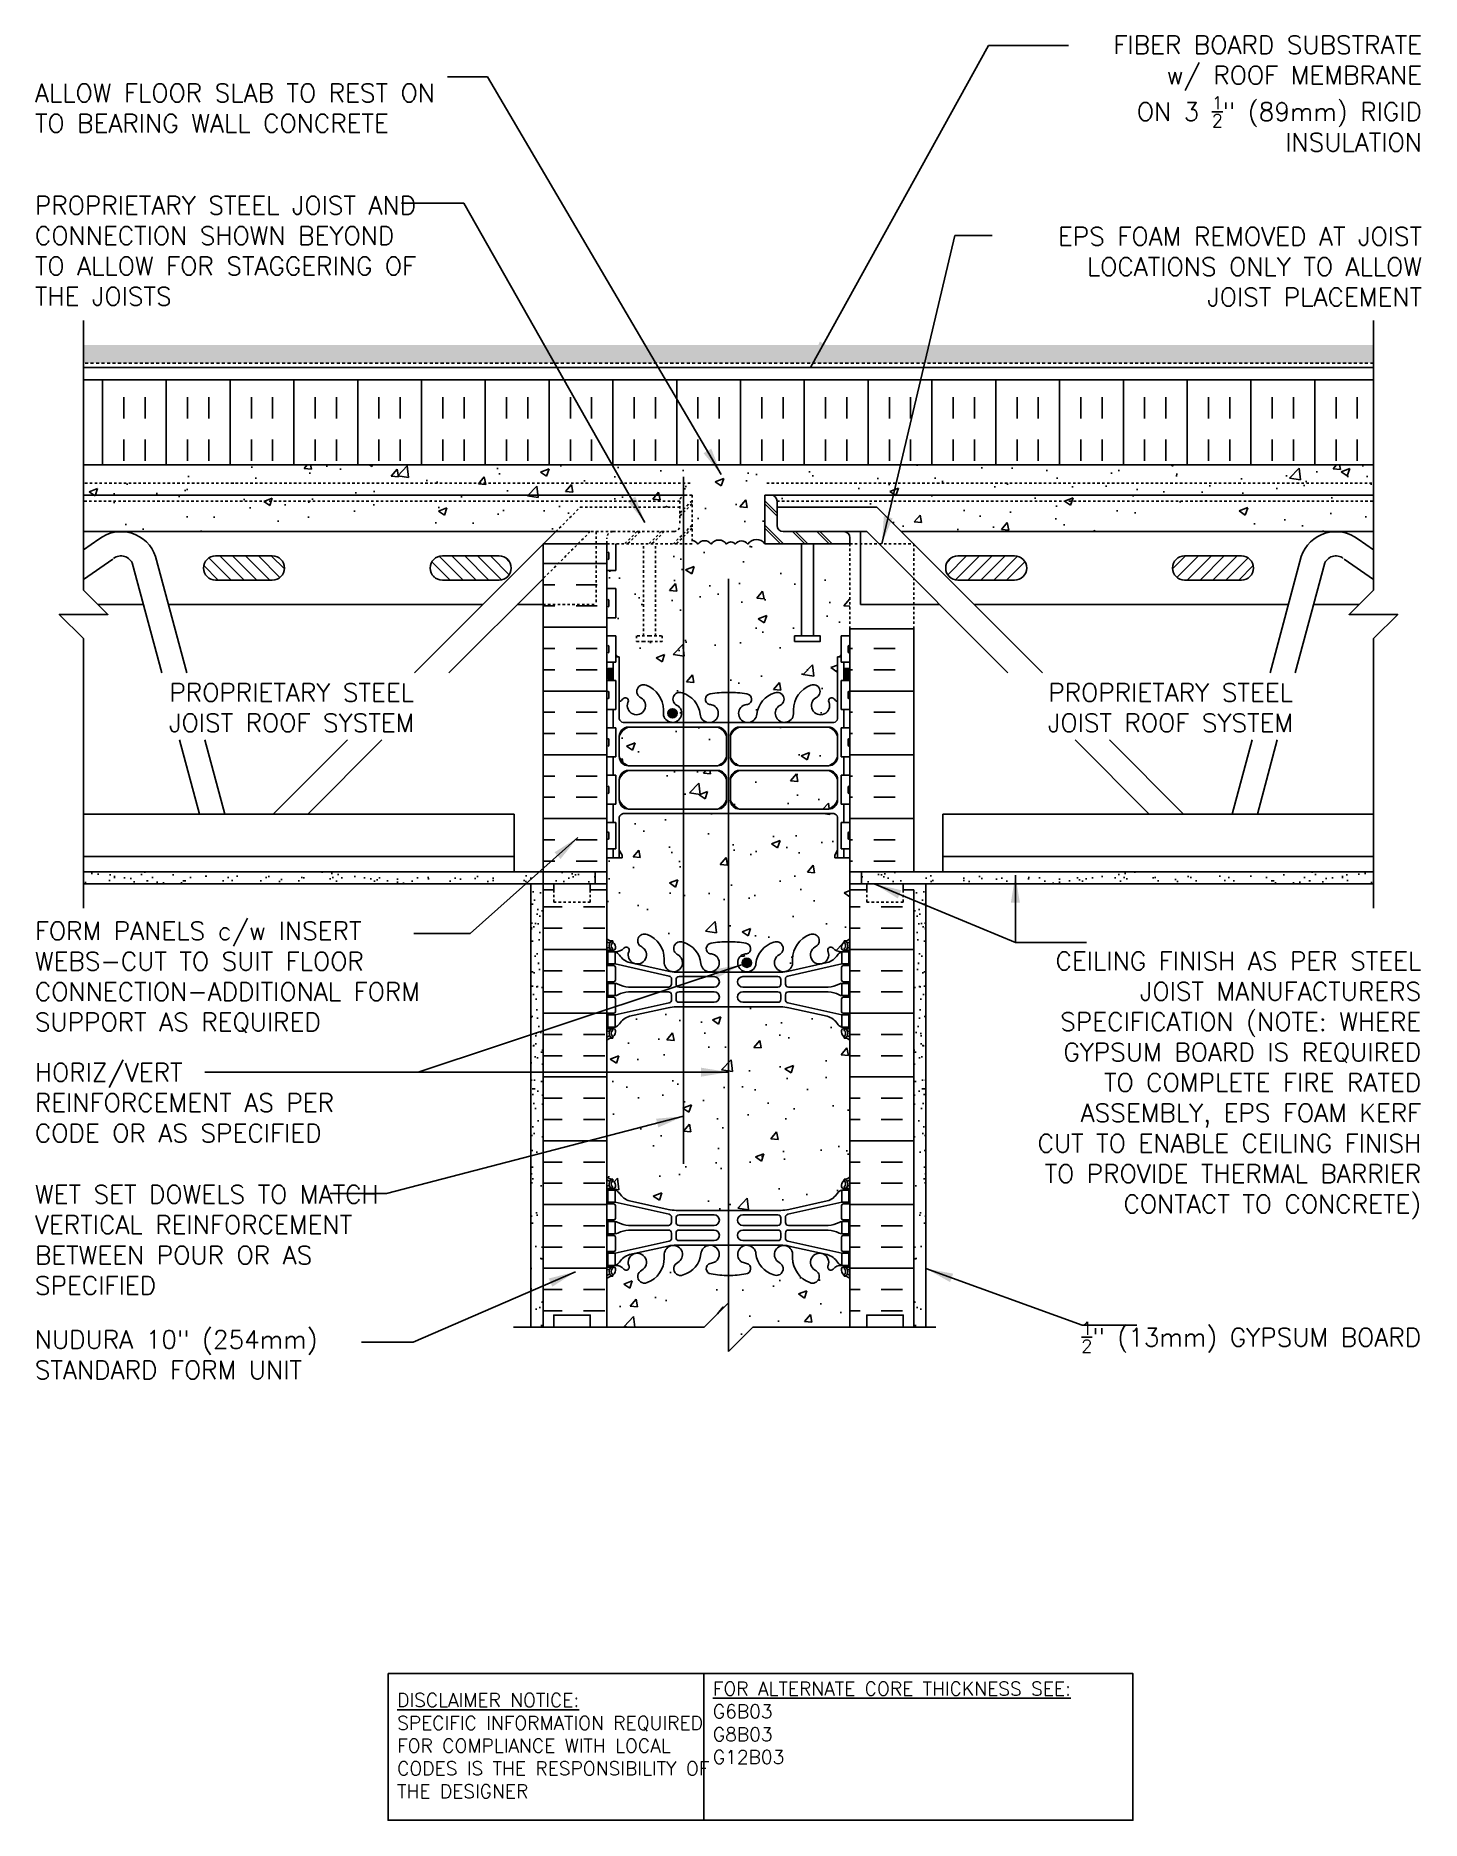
# Model space of a CAD drawing. Header units: inches. Extents: x 164.7 to 221.7, y 158.4 to 231.9.
import ezdxf

# ---------------------------------------------------------------- set-up
doc = ezdxf.new("R2010")
doc.units = ezdxf.units.IN
doc.header["$LTSCALE"] = 0.5
doc.header["$MEASUREMENT"] = 0
doc.linetypes.add('DASHED2', pattern=[0.375, 0.25, -0.125])
doc.linetypes.add('HIDDEN2', pattern=[0.1875, 0.125, -0.0625])
for name, color, linetype in [('HATCH', 12, 'Continuous'), ('Hidden2', 12, 'HIDDEN2'), ('line25', 2, 'Continuous'), ('LINE3', 3, 'Continuous'), ('LINE50', 5, 'Continuous'), ('LINE9', 9, 'Continuous'), ('TEXT', 4, 'Continuous'), ('Web_Edge', 9, 'Continuous')]:
    doc.layers.add(name, color=color, linetype=linetype)
doc.styles.add('DIM', font='romans.shx', dxfattribs={"width": 0.7})
doc.styles.add('ROMANS', font='romans.shx', dxfattribs={"height": 0.75})
doc.styles.get("Standard").update_dxf_attribs({"font": 'romans.shx', "height": 0.75})
doc.dimstyles.new('ext_12', dxfattribs={"dimscale": 12, "dimtxt": 0.075, "dimasz": 0.09375, "dimexe": 0.09375, "dimexo": 0.0625, "dimgap": 0.0625, "dimtad": 1, "dimdec": 1, "dimzin": 2, "dimdsep": 46, "dimlunit": 4, "dimtxsty": 'DIM', "dimcen": 0.09, "dimdle": 0.09375, "dimclrt": 4, "dimadec": 0, "dimazin": 0, "dimtfac": 1, "dimtdec": 1, "dimtmove": 2, "dimatfit": 3, "dimfxl": 1, "dimfrac": 2, "dimtolj": 1, "dimtzin": 0, "dimarcsym": 0})

msp = doc.modelspace()

# ---------------------------------------------------------------- texts
at = {"layer": 'TEXT', "char_height": 0.75, "style": 'ROMANS'}
for s, insert, width, attachment_point in [('\\A1;FIBER BOARD SUBSTRATE\\Pw/ ROOF MEMBRANE \\PON 3 {\\H0.7x;\\S1/2;}" (89mm) RIGID \\PINSULATION', (221.747, 231.864), 26.1134, 3), ('ALLOW FLOOR SLAB TO REST ON TO BEARING WALL CONCRETE', (164.682, 228.884), 18.08617, 4), ('\\A1;PROPRIETARY STEEL JOIST AND CONNECTION SHOWN BEYOND TO ALLOW FOR STAGGERING OF THE JOISTS', (164.68, 223.008), 17.24537, 4), ('EPS FOAM REMOVED AT JOIST LOCATIONS ONLY TO ALLOW JOIST PLACEMENT', (221.751, 222.355), 18.08617, 6), ('PROPRIETARY STEEL \\PJOIST ROOF SYSTEM', (175.246, 205.205), 19.5775, 2), ('PROPRIETARY STEEL \\PJOIST ROOF SYSTEM', (211.404, 205.205), 19.5775, 2), ('FORM PANELS c/w INSERT WEBS-CUT TO SUIT FLOOR CONNECTION-ADDITIONAL FORM SUPPORT AS REQUIRED', (164.679, 193.106), 18.20738, 4), ('CEILING FINISH AS PER STEEL JOIST MANUFACTURERS SPECIFICATION (NOTE: WHERE GYPSUM BOARD IS REQUIRED TO COMPLETE FIRE RATED ASSEMBLY, EPS FOAM KERF CUT TO ENABLE CEILING FINISH TO PROVIDE THERMAL BARRIER CONTACT TO CONCRETE)', (221.715, 188.65), 17.14493, 6), ('HORIZ/VERT REINFORCEMENT AS PER CODE OR AS SPECIFIED', (164.679, 187.942), 15.30561, 4), ('\\A1;WET SET DOWELS TO MATCH VERTICAL REINFORCEMENT BETWEEN POUR OR AS SPECIFIED', (164.682, 182.295), 15.5489, 4), ('\\A1;NUDURA 10" (254mm) STANDARD FORM UNIT', (164.675, 177.57), 16.57727, 4), ('\\A1;{\\H0.7x;\\S1/2;}" (13mm) GYPSUM BOARD', (221.715, 178.29), 13.94898, 6)]:
    msp.add_mtext(s, dxfattribs=dict(at, insert=insert, width=width, attachment_point=attachment_point))
at = {"layer": 'TEXT', "char_height": 0.5625, "attachment_point": 4}
for s, insert, width in [('{\\LFOR ALTERNATE CORE THICKNESS SEE:\\P}G6B03\\PG8B03\\PG12B03', (192.572, 162.417), 23.33295), ('{\\LDISCLAIMER NOTICE:}\\PSPECIFIC INFORMATION REQUIRED FOR COMPLIANCE WITH LOCAL CODES IS THE RESPONSIBILITY OF THE DESIGNER', (179.58, 161.477), 14.00235)]:
    msp.add_mtext(s, dxfattribs=dict(at, insert=insert, width=width))

# ---------------------------------------------------------------- hatches: boundary and pattern name
at = {"layer": 'HATCH'}
h = msp.add_hatch(dxfattribs=at)
h.set_pattern_fill('GRAVEL', color=256, style=0)
h.set_pattern_definition([(228.0128, (0.72, 1), (-7.999998232, -9.000001342), [0.134536, -13.319088]), (184.9697, (0.63, 0.9), (12.0000010515, 0.999991307), [0.230868, -22.855925]), (132.5104, (0.4, 0.88), (9.999990718, -11.000008674), [0.162788, -16.116032]), (267.2737, (0.01, 0.63), (0.999996018, 20.000000295), [0.210238, -20.813558]), (292.8337, (0, 0.42), (-5.0000099054, 11.999996412), [0.206155, -20.409373]), (357.2737, (0.08, 0.23), (-20.000000295, 0.999996018), [0.210238, -20.813558]), (37.6942, (0.29, 0.22), (-13.0000073456, -9.999990405), [0.278029, -27.524849]), (72.2553, (0.51, 0.39), (7.0000107627, 21.9999962312), [0.262488, -25.986321]), (121.4296, (0.59, 0.64), (-8.000008234, 12.9999950365), [0.21095, -20.884073]), (175.2364, (0.48, 0.82), (11.000000946, -0.999991533), [0.240832, -11.800763]), (222.3974, (0.24, 0.84), (-12.000007351, -10.999992082), [0.311448, -30.833375]), (138.8141, (1, 0.62), (-7.000002947, 5.999997313), [0.106301, -10.523844]), (171.4692, (0.92, 0.69), (12.999998285, -2.00000791), [0.202237, -20.021511]), (225, (0.72, 0.72), (-1e-16, -1.0000003), [0.141421, -1.272792]), (203.1986, (0.65, 0.84), (4.99999973, 2.000001325), [0.076158, -7.539615]), (291.8014, (0.58, 0.81), (-0.99999991, 3.00000027), [0.107703, -5.277462]), (30.9638, (0.62, 0.71), (2.99999802, 2.00000248), [0.174929, -5.656023]), (161.5651, (0.77, 0.8), (2.00000043, -0.9999984), [0.126491, -3.035787]), (16.3895, (0, 0.81), (10.000002198, 2.99999271), [0.1772, -17.542845]), (70.3462, (0.17, 0.86), (-3.999995247, -11.000002136), [0.148661, -14.717408]), (293.1986, (0.77, 1), (-2.000001325, 4.99999973), [0.152315, -7.463458]), (343.6105, (0.83, 0.86), (-10.000002198, 2.99999271), [0.1772, -17.542845]), (339.444, (0, 0.19), (-5.000001845, 1.999995996), [0.17088, -8.373124]), (294.7751, (0.16, 0.13), (-4.99999219, 11.000003422), [0.143178, -14.174643]), (66.8014, (0.78, 0), (2.000001325, 4.99999973), [0.152315, -7.463458]), (17.354, (0.84, 0.14), (-13.000002019, -3.999994502), [0.167631, -16.595424]), (69.444, (0.29, 0), (-1.999995996, -5.000001845), [0.08544, -8.458564]), (101.3099, (0.72, 0), (-0.99999763, 4.00000075), [0.05099, -5.048029]), (165.9638, (0.71, 0.05), (3.00000055, -0.99999806), [0.206155, -3.91695]), (186.009, (0.51, 0.1), (9.999999751, 0.9999993175), [0.19105, -18.913923]), (303.6901, (0.62, 0.62), (-1.00000133, 1.99999956), [0.144222, -3.461329]), (353.1572, (0.7, 0.5), (16.9999993655, -2.000007998), [0.251794, -24.927563]), (60.9454, (0.95, 0.47), (-4.000000027, -7.000000385), [0.102956, -10.192674]), (90, (1, 0.56), (-1, 1), [0.06, -0.94]), (120.2564, (0.49, 0.13), (3.999994887, -7.000002456), [0.138924, -13.75352]), (48.0128, (0.42, 0.25), (7.999998232, 9.000001342), [0.269072, -13.184552]), (0, (0.6, 0.45), (1, 1), [0.26, -0.74]), (325.3048, (0.86, 0.45), (-9.999994259, 7.00000861), [0.158114, -15.653274]), (254.0546, (0.99, 0.36), (-0.99999989, -4.000000127), [0.145602, -7.134508]), (207.646, (0.95, 0.22), (-18.999995807, -10.000007713), [0.237065, -23.469474]), (175.4261, (0.74, 0.11), (-13.0000005583, 0.999994801), [0.250799, -24.829074])])
h.paths.add_polyline_path([(219.747, 219.138), (190.897, 219.138), (190.897, 218.388), (219.747, 218.388)])
h.paths.add_polyline_path([(190.897, 219.138), (166.682, 219.138), (166.682, 218.388), (190.897, 218.388)])
h = msp.add_hatch(dxfattribs=at)
h.set_pattern_fill('INSUL', color=256, scale=7, angle=90, style=0)
h.set_pattern_definition([(90, (222.5833, 216.1086), (-2.625, 2e-16), []), (90, (221.7083, 216.1086), (-2.625, 2e-16), [0.875, -0.875]), (90, (220.8333, 216.1086), (-2.625, 2e-16), [0.875, -0.875])])
h.paths.add_polyline_path([(166.682, 217.701), (166.682, 214.201), (219.479, 214.201), (219.479, 217.701)])
h.paths.add_polyline_path([(219.747, 214.201), (219.747, 217.701), (219.488, 217.701), (219.488, 214.201)])
h = msp.add_hatch(dxfattribs=at)
h.set_pattern_fill('AR-CONC', color=256, scale=0.5)
h.set_pattern_definition([(50, (0, 0), (3.5863, -0.31376), [0.375, -4.125]), (355, (0, 0), (-0.693757, 3.76096), [0.3, -3.3]), (100.4514, (0.299, -0.026), (2.892544, 3.4472), [0.3187, -3.50571]), (46.1842, (0, 1), (5.336207, -0.827596), [0.5625, -6.1875]), (96.6356, (0.4447, 0.931), (4.67331, 4.87059), [0.47805, -5.25857]), (351.1842, (0, 1), (4.67331, 4.87059), [0.45, -4.95]), (21, (0.5, 0.75), (2.984535, -2.013094), [0.375, -4.125]), (326, (0.5, 0.75), (1.216577, 3.62575), [0.3, -3.3]), (71.4514, (0.7487, 0.5822), (4.20111, 1.612656), [0.3187, -3.50571]), (37.5, (0, 0), (0.0607993, 1.6644693), [0, -3.26, 0, -3.35, 0, -3.3125]), (7.5, (0, 0), (1.315348, 1.972059), [0, -1.91, 0, -3.185, 0, -1.2625]), (327.5, (-1.115, 0), (2.669112, -0.1127744), [0, -1.25, 0, -3.9, 0, -5.175]), (317.5, (-1.615, 0), (2.91593, 0.500525), [0, -1.625, 0, -2.59, 0, -3.675])])
h.paths.add_polyline_path([(198.214, 180.701, 0.08841), (198.068, 180.798), (197.978, 180.798), (197.978, 180.84, -0.249069), (197.868, 181.047), (197.868, 181.114, -0.414214), (197.931, 181.177), (197.978, 181.177), (197.978, 181.247), (197.873, 181.247, 0.231736), (197.516, 181.096, -0.8344), (197.304, 181.221), (197.316, 181.243, 2.155404), (196.777, 181.048, -1), (196.564, 180.537, -0.311223), (195.855, 181.553), (195.855, 181.718, 1.661382), (195.294, 181.366, -1), (195.081, 180.854, -0.30095), (194.344, 181.727, 1.661382), (193.783, 181.374, 0.055617), (193.962, 181.328, -0.843243), (193.928, 180.896, -0.047544), (193.214, 180.831, -0.047544), (192.501, 180.896, -0.843243), (192.466, 181.328, 0.055617), (192.645, 181.374, 1.661382), (192.084, 181.727, -0.30095), (191.348, 180.854, -1), (191.135, 181.366, 1.661382), (190.573, 181.718), (190.574, 181.553, -0.311223), (189.865, 180.537, -1), (189.651, 181.048, 2.155404), (189.113, 181.243), (189.125, 181.221, -0.834375), (188.913, 181.096, 0.23174), (188.555, 181.247), (188.45, 181.247), (188.45, 181.177), (188.498, 181.177, -0.414214), (188.56, 181.114), (188.56, 181.047, -0.249069), (188.45, 180.84), (188.45, 180.798), (188.36, 180.798, 0.088416), (188.214, 180.701), (188.214, 178.701), (192.214, 178.701), (193.214, 179.701), (193.214, 178.701), (193.214, 177.701), (194.214, 178.701), (198.214, 178.701)])
h.paths.add_polyline_path([(197.978, 184.754), (197.978, 184.796), (198.068, 184.796, 0.08841), (198.214, 184.893), (198.214, 190.508, 0.08841), (198.068, 190.606), (197.978, 190.606), (197.978, 190.647, -0.249069), (197.868, 190.855), (197.868, 190.922, -0.414214), (197.931, 190.985), (197.978, 190.985), (197.978, 191.055), (197.873, 191.055, -0.155529), (197.698, 191.189, 0.180914), (197.28, 191.5), (195.699, 191.853, 0.054974), (195.372, 191.889), (193.214, 191.889), (191.056, 191.889, 0.054974), (190.73, 191.853), (189.149, 191.5, 0.180914), (188.731, 191.189, -0.155529), (188.555, 191.055), (188.45, 191.055), (188.45, 190.985), (188.498, 190.985, -0.414214), (188.56, 190.922), (188.56, 190.855, -0.249069), (188.45, 190.647), (188.45, 190.606), (188.36, 190.606, 0.088416), (188.214, 190.508), (188.214, 184.893, 0.088416), (188.36, 184.796), (188.45, 184.796), (188.45, 184.754, -0.249069), (188.56, 184.547), (188.56, 184.479, -0.414214), (188.498, 184.417), (188.45, 184.417), (188.45, 184.347), (188.555, 184.347, -0.155529), (188.731, 184.213, 0.180914), (189.149, 183.902), (190.73, 183.549, 0.054974), (191.056, 183.513), (193.214, 183.513), (195.372, 183.513, 0.054974), (195.699, 183.549), (197.28, 183.902, 0.180914), (197.698, 184.213, -0.155529), (197.873, 184.347), (197.978, 184.347), (197.978, 184.417), (197.931, 184.417, -0.414214), (197.868, 184.479), (197.868, 184.547, -0.249069)])
h.paths.add_polyline_path([(198.214, 196.701), (198.214, 198.021), (197.584, 198.021), (197.584, 198.133), (197.704, 198.333), (197.704, 199.695, 0.268138), (197.543, 199.843), (188.885, 199.843, 0.268156), (188.724, 199.695), (188.724, 198.333), (188.844, 198.133), (188.844, 198.021), (188.214, 198.021), (188.214, 196.701), (188.214, 194.701, 0.088416), (188.36, 194.603), (188.45, 194.603), (188.45, 194.562, -0.249069), (188.56, 194.355), (188.56, 194.287, -0.414214), (188.498, 194.225), (188.45, 194.225), (188.45, 194.155), (188.555, 194.155, 0.231736), (188.913, 194.306, -0.8344), (189.125, 194.18), (189.113, 194.159, 2.155404), (189.651, 194.353, -1), (189.865, 194.864, -0.311223), (190.574, 193.848), (190.573, 193.683, 1.661382), (191.135, 194.036, -1), (191.348, 194.547, -0.30095), (192.084, 193.675, 1.661382), (192.645, 194.028, 0.055617), (192.466, 194.073, -0.843243), (192.501, 194.505, -0.047544), (193.214, 194.57, -0.047544), (193.928, 194.505, -0.843243), (193.962, 194.073, 0.055617), (193.783, 194.028, 1.661382), (194.344, 193.675, -0.30095), (195.081, 194.547, -1), (195.294, 194.036, 1.661382), (195.855, 193.683), (195.855, 193.848, -0.311223), (196.564, 194.864, -1), (196.777, 194.353, 2.155404), (197.316, 194.159), (197.304, 194.18, -0.834375), (197.516, 194.306, 0.23174), (197.873, 194.155), (197.978, 194.155), (197.978, 194.225), (197.931, 194.225, -0.414214), (197.868, 194.287), (197.868, 194.355, -0.249069), (197.978, 194.562), (197.978, 194.603), (198.068, 194.603, 0.08841), (198.214, 194.701)])
h.paths.add_polyline_path([(192.763, 201.621), (189.099, 201.621, 0.225652), (188.724, 201.246), (188.724, 200.405, 0.225652), (189.099, 200.03), (192.763, 200.03, 0.225652), (193.138, 200.405), (193.138, 201.246, 0.225652)])
h.paths.add_polyline_path([(193.138, 203.027, 0.225652), (192.763, 203.402), (189.099, 203.402, 0.225652), (188.724, 203.027), (188.724, 202.187, 0.225652), (189.099, 201.812), (192.763, 201.812, 0.225652), (193.138, 202.187)])
h.paths.add_polyline_path([(197.704, 203.027, 0.225652), (197.329, 203.402), (193.666, 203.402, 0.225652), (193.291, 203.027), (193.291, 202.187, 0.225652), (193.666, 201.812), (197.329, 201.812, 0.225652), (197.704, 202.187)])
h.paths.add_polyline_path([(197.704, 201.246, 0.225652), (197.329, 201.621), (193.666, 201.621, 0.225652), (193.291, 201.246), (193.291, 200.405, 0.225652), (193.666, 200.03), (197.329, 200.03, 0.225652), (197.704, 200.405)])
h.paths.add_polyline_path([(197.704, 206.292), (197.804, 206.292), (197.804, 206.322, -0.385423), (197.849, 206.372), (197.849, 207.156), (198.214, 207.156), (198.214, 207.451), (198.214, 210.951), (196.714, 210.951), (196.714, 207.158), (196.993, 207.158), (196.993, 206.932), (196.733, 206.932), (196.464, 206.932), (195.936, 206.932), (195.936, 207.158), (196.214, 207.158), (196.214, 210.951), (194.714, 210.951, 0.507082), (194.007, 210.936, 0.520567), (193.491, 210.936, 0.520567), (193.139, 210.936, 0.520567), (192.497, 210.936, 0.520567), (191.955, 210.936, 0.187357), (191.714, 211.096), (191.714, 210.951), (190.214, 210.951), (190.214, 207.158), (190.493, 207.158), (190.493, 206.932), (189.964, 206.932), (189.695, 206.932), (189.436, 206.932), (189.436, 207.158), (189.714, 207.158), (189.714, 210.951), (188.579, 210.951), (188.579, 209.856), (188.214, 209.856), (188.214, 209.106), (188.579, 209.106), (188.579, 207.906), (188.214, 207.906), (188.214, 207.156), (188.579, 207.156), (188.579, 206.372, -0.385423), (188.624, 206.322), (188.624, 206.292), (188.724, 206.292), (188.724, 204.455, 0.108933), (188.877, 204.568, -0.8344), (189.089, 204.442), (189.077, 204.421, 2.155404), (189.615, 204.615, -1), (189.829, 205.127, -0.311223), (190.538, 204.111), (190.537, 203.946, 1.661382), (191.099, 204.298, -1), (191.312, 204.809, -0.30095), (192.048, 203.937, 1.661382), (192.609, 204.29, 0.055617), (192.43, 204.335, -0.843243), (192.465, 204.768, -0.049932), (193.214, 204.832, -0.049932), (193.964, 204.768, -0.843243), (193.998, 204.335, 0.055617), (193.819, 204.29, 1.661382), (194.38, 203.937, -0.30095), (195.116, 204.809, -1), (195.33, 204.298, 1.661382), (195.891, 203.946), (195.891, 204.111, -0.311223), (196.6, 205.127, -1), (196.813, 204.615, 2.155404), (197.352, 204.421), (197.34, 204.442, -0.834375), (197.552, 204.568, 0.10894), (197.704, 204.455)])
h.paths.add_polyline_path([(194.714, 212.951), (194.964, 212.951), (219.747, 212.951), (219.747, 214.201), (166.682, 214.201), (166.682, 212.951), (191.464, 212.951), (191.714, 212.951), (191.714, 211.096, -0.187357), (191.955, 210.936, -0.520567), (192.497, 210.936, -0.520567), (193.139, 210.936, -0.520567), (193.491, 210.936, -0.520567), (194.007, 210.936, -0.507082), (194.714, 210.951)])
h.paths.add_polyline_path([(219.747, 212.701), (195.214, 212.701), (195.214, 212.451), (199.316, 212.451), (200.316, 211.451), (219.747, 211.451)], flags=17)
h.paths.add_polyline_path([(219.747, 212.951), (194.964, 212.951, -0.414214), (195.214, 212.701), (219.747, 212.701)], flags=17)
h.paths.add_polyline_path([(187.113, 212.451), (191.214, 212.451), (191.214, 212.701), (166.682, 212.701), (166.682, 211.451), (186.113, 211.451)], flags=17)
h.paths.add_polyline_path([(191.464, 212.951), (166.682, 212.951), (166.682, 212.701), (191.214, 212.701, -0.414214)], flags=17)
h = msp.add_hatch(dxfattribs=at)
h.set_pattern_fill('INSUL', color=256, scale=7, style=0)
h.set_pattern_definition([(0, (199.1915, 202.263), (0, 2.625), []), (0, (199.1915, 203.138), (0, 2.625), [0.875, -0.875]), (0, (199.1915, 204.013), (0, 2.625), [0.875, -0.875])])
h.paths.add_polyline_path([(200.839, 207.451), (198.214, 207.451), (198.214, 197.451), (200.839, 197.451)])
h.paths.add_polyline_path([(185.589, 197.451), (188.214, 197.451), (188.214, 210.951), (185.589, 210.951)])
h.paths.add_polyline_path([(188.214, 196.951), (187.527, 196.951), (187.527, 196.701), (188.214, 196.701)])
h.paths.add_polyline_path([(186.027, 196.951), (185.589, 196.951), (185.589, 196.701), (186.027, 196.701)])
h = msp.add_hatch(dxfattribs=at)
h.set_pattern_fill('ANSI31', color=256, scale=3, style=0)
h.set_pattern_definition([(135, (173.5675, 209.6974), (0.265165, 0.265165), [])])
h.paths.add_polyline_path([(174.446, 209.451, 1), (174.446, 210.45), (172.114, 210.45, 1), (172.114, 209.451)])
h.paths.add_polyline_path([(181.445, 210.45, 1), (181.445, 209.451), (183.777, 209.451, 1), (183.777, 210.45)])
h = msp.add_hatch(dxfattribs=at)
h.set_pattern_fill('ANSI31', color=256, scale=3, style=0)
h.set_pattern_definition([(45, (212.86116, 209.6974), (-0.265165, 0.265165), [])])
h.paths.add_polyline_path([(214.315, 209.451, 1), (214.315, 210.45), (211.983, 210.45, 1), (211.983, 209.451)])
h.paths.add_polyline_path([(204.983, 209.451, 1), (204.983, 210.45), (202.652, 210.45, 1), (202.652, 209.451)])
h = msp.add_hatch(dxfattribs=at)
h.set_pattern_fill('AR-SAND', color=256, scale=0.5, style=0)
h.set_pattern_definition([(142.5, (178.2439, 197.197), (0.031497, 0.963412), [0, -0.76, 0, -0.85, 0, -0.8125]), (172.5, (178.2439, 197.197), (-0.88489, 1.41107), [0, -0.41, 0, -0.685, 0, -0.2625]), (212.5, (178.8589, 197.197), (-1.55707, 0.00283), [0, -0.25, 0, -0.9, 0, -1.175]), (222.5, (178.8589, 197.197), (-1.50306, 0.43884), [0, -0.125, 0, -0.59, 0, -0.675])])
h.paths.add_polyline_path([(185.589, 194.166), (185.089, 193.217), (185.089, 196.951), (185.589, 196.951)])
h.paths.add_polyline_path([(185.589, 178.701), (185.089, 178.701), (185.089, 193.217), (185.589, 194.166)])
h.paths.add_polyline_path([(166.682, 197.451), (166.682, 196.951), (187.736, 196.951), (187.736, 197.451)])
h = msp.add_hatch(dxfattribs=at)
h.set_pattern_fill('AR-SAND', color=256, scale=0.5, style=0)
h.set_pattern_definition([(142.5, (304.6987, 16.47766), (0.0314967, 0.963412), [0, -0.76, 0, -0.85, 0, -0.8125]), (172.5, (304.6987, 16.4777), (-0.884888, 1.411073), [0, -0.41, 0, -0.685, 0, -0.2625]), (212.5, (305.3137, 16.4777), (-1.557071, 0.0028295), [0, -0.25, 0, -0.9, 0, -1.175]), (222.5, (305.3137, 16.4777), (-1.503063, 0.438838), [0, -0.125, 0, -0.59, 0, -0.675])])
h.paths.add_polyline_path([(185.589, 194.166), (185.089, 193.217), (185.089, 196.951), (185.589, 196.951)])
h.paths.add_polyline_path([(185.589, 187.642), (185.089, 187.642), (185.089, 193.217), (185.589, 194.166)])
h = msp.add_hatch(dxfattribs=at)
h.set_pattern_fill('AR-SAND', color=256, scale=0.5, style=0)
h.set_pattern_definition([(37.5, (208.1848, 197.197), (-0.031497, 0.963412), [0, -0.76, 0, -0.85, 0, -0.8125]), (7.5, (208.1848, 197.197), (0.88489, 1.41107), [0, -0.41, 0, -0.685, 0, -0.2625]), (327.5, (207.5698, 197.197), (1.55707, 0.00283), [0, -0.25, 0, -0.9, 0, -1.175]), (317.5, (207.5698, 197.197), (1.50306, 0.43884), [0, -0.125, 0, -0.59, 0, -0.675])])
h.paths.add_polyline_path([(200.839, 194.166), (201.339, 193.217), (201.339, 196.951), (200.839, 196.951)])
h.paths.add_polyline_path([(200.839, 178.701), (201.339, 178.701), (201.339, 193.217), (200.839, 194.166)])
h.paths.add_polyline_path([(219.747, 196.951), (219.747, 197.451), (198.693, 197.451), (198.693, 196.951)])
h = msp.add_hatch(dxfattribs=at)
h.set_pattern_fill('AR-SAND', color=256, scale=0.5, style=0)
h.set_pattern_definition([(37.5, (81.7299, 16.47766), (-0.0314967, 0.963412), [0, -0.76, 0, -0.85, 0, -0.8125]), (7.5, (81.7299, 16.4777), (0.884888, 1.411073), [0, -0.41, 0, -0.685, 0, -0.2625]), (327.5, (81.1149, 16.4777), (1.557071, 0.0028295), [0, -0.25, 0, -0.9, 0, -1.175]), (317.5, (81.1149, 16.4777), (1.503063, 0.438838), [0, -0.125, 0, -0.59, 0, -0.675])])
h.paths.add_polyline_path([(200.839, 194.166), (201.339, 193.217), (201.339, 196.951), (200.839, 196.951)])
h.paths.add_polyline_path([(200.839, 187.642), (201.339, 187.642), (201.339, 193.217), (200.839, 194.166)])
h = msp.add_hatch(dxfattribs=at)
h.set_pattern_fill('INSUL', color=256, scale=7, style=0)
h.paths.add_polyline_path([(198.214, 178.701), (198.902, 178.701), (198.902, 179.201), (200.402, 179.201), (200.402, 178.701), (200.839, 178.701), (200.839, 196.701), (200.402, 196.701), (200.402, 196.201), (198.902, 196.201), (198.902, 196.701), (198.214, 196.701)])
h.paths.add_polyline_path([(188.214, 196.701), (187.527, 196.701), (187.527, 196.201), (186.027, 196.201), (186.027, 196.701), (185.589, 196.701), (185.589, 178.701), (186.027, 178.701), (186.027, 179.201), (187.527, 179.201), (187.527, 178.701), (188.214, 178.701)])
at = {"layer": 'LINE3'}
h = msp.add_hatch(color=256, dxfattribs=at)
h.paths.add_polyline_path([(191.096, 203.939, -0.831395), (190.727, 203.939)])
h.paths.add_polyline_path([(191.099, 203.973, -0.045935), (191.096, 203.939), (190.727, 203.939, -0.045935), (190.724, 203.973, -1)])
h = msp.add_hatch(color=256, dxfattribs=at)
h.paths.add_polyline_path([(194.155, 193.737, 0.831395), (193.786, 193.737)])
h.paths.add_polyline_path([(194.158, 193.703, 0.045935), (194.155, 193.737), (193.786, 193.737, 0.045935), (193.783, 193.703, 1)])

# ---------------------------------------------------------------- linework, layer by layer
at = {"layer": 'HATCH'}
for p, q in [((194.714, 212.715), (195.214, 212.215)), ((194.714, 212.59), (195.214, 212.09)), ((194.714, 211.715), (195.478, 210.951)), ((194.714, 211.59), (195.353, 210.951)), ((195.853, 211.451), (196.353, 210.951)), ((195.978, 211.451), (196.478, 210.951)), ((196.853, 211.451), (197.353, 210.951)), ((196.978, 211.451), (197.478, 210.951))]:
    msp.add_line(p, q, dxfattribs=at)
msp.add_lwpolyline([(194.714, 210.951, 0.507082), (194.007, 210.936, 0.520567), (193.491, 210.936, 0.520567), (193.139, 210.936, 0.520567), (192.497, 210.936, 0.520567), (191.955, 210.936, 0.187357), (191.714, 211.096, 0.187357)], format="xyb", dxfattribs=at)
at = {"layer": 'Hidden2', "linetype": 'HIDDEN2'}
for p, q in [((191.639, 213.451), (166.682, 213.451)), ((194.79, 213.451), (219.747, 213.451)), ((191.214, 212.701), (166.682, 212.701)), ((195.214, 212.701), (219.747, 212.701))]:
    msp.add_line(p, q, dxfattribs=at)
at = {"layer": 'Hidden2'}
for p, q in [((186.113, 211.451), (187.113, 212.451)), ((187.113, 212.451), (191.214, 212.451)), ((191.714, 212.715), (191.214, 212.215)), ((191.214, 212.701), (191.214, 211.701)), ((191.714, 212.59), (191.214, 212.09)), ((191.714, 212.951), (191.464, 212.951)), ((191.714, 212.951), (191.714, 210.951)), ((191.714, 211.715), (190.95, 210.951)), ((191.714, 211.59), (191.075, 210.951)), ((187.527, 211.451), (185.589, 209.513)), ((188.464, 211.451), (187.527, 211.451)), ((187.777, 211.451), (187.777, 208.451)), ((188.214, 210.951), (188.214, 211.201)), ((191.714, 210.951), (188.214, 210.951)), ((190.964, 211.451), (188.464, 211.451)), ((189.45, 211.451), (188.95, 210.951)), ((189.575, 211.451), (189.075, 210.951)), ((189.714, 207.158), (189.714, 210.951)), ((190.45, 211.451), (189.95, 210.951)), ((190.575, 211.451), (190.075, 210.951)), ((190.214, 207.158), (190.214, 210.951)), ((198.214, 207.451), (198.214, 210.951)), ((198.214, 210.951), (200.839, 210.951)), ((200.839, 210.951), (200.839, 207.451)), ((185.589, 208.451), (187.777, 208.451))]:
    msp.add_line(p, q, dxfattribs=at)
for points in [[(189.964, 207.158), (189.436, 207.158), (189.436, 206.932), (189.695, 206.932)], [(189.964, 207.158), (190.493, 207.158), (190.493, 206.932), (189.964, 206.932)], [(189.695, 206.932), (189.964, 206.932)]]:
    msp.add_lwpolyline(points, dxfattribs=at)
for centre, start, end in [((191.464, 212.701), 90, 180), ((190.964, 211.701), 270, 0), ((188.464, 211.201), 90, 180)]:
    msp.add_arc(centre, 0.25, start, end, dxfattribs=at)
at = {"layer": 'line25'}
for p, q in [((166.682, 214.201), (219.747, 214.201)), ((219.479, 214.201), (200.839, 214.201)), ((194.714, 212.951), (194.714, 210.951)), ((194.714, 212.951), (194.964, 212.951)), ((195.214, 212.701), (195.214, 211.701)), ((185.589, 210.951), (188.214, 210.951)), ((188.214, 210.951), (188.214, 196.701)), ((188.579, 209.856), (188.579, 210.951)), ((194.714, 210.951), (198.214, 210.951)), ((195.464, 211.451), (197.964, 211.451)), ((196.214, 207.158), (196.214, 210.951)), ((196.714, 207.158), (196.714, 210.951)), ((198.214, 210.951), (198.214, 211.201)), ((188.214, 209.856), (188.579, 209.856)), ((188.214, 209.106), (188.579, 209.106)), ((188.579, 207.906), (188.579, 209.106)), ((188.214, 207.906), (188.579, 207.906)), ((188.214, 207.156), (188.579, 207.156)), ((188.579, 207.156), (188.579, 206.076)), ((198.214, 207.156), (197.849, 207.156)), ((197.849, 207.156), (197.849, 206.076)), ((198.214, 207.451), (198.214, 196.701)), ((200.839, 207.451), (198.214, 207.451)), ((188.214, 206.076), (188.579, 206.076)), ((198.214, 206.076), (197.849, 206.076)), ((188.214, 205.326), (188.579, 205.326)), ((188.579, 204.126), (188.579, 205.326)), ((198.214, 205.326), (197.849, 205.326)), ((197.849, 204.126), (197.849, 205.326)), ((188.214, 204.126), (188.579, 204.126)), ((198.214, 204.126), (197.849, 204.126)), ((188.214, 203.376), (188.579, 203.376)), ((188.579, 202.176), (188.579, 203.376)), ((198.214, 203.376), (197.849, 203.376)), ((197.849, 202.176), (197.849, 203.376)), ((188.214, 202.176), (188.579, 202.176)), ((198.214, 202.176), (197.849, 202.176)), ((188.214, 201.426), (188.579, 201.426)), ((188.579, 200.226), (188.579, 201.426)), ((198.214, 201.426), (197.849, 201.426)), ((197.849, 200.226), (197.849, 201.426)), ((188.214, 200.226), (188.579, 200.226)), ((198.214, 200.226), (197.849, 200.226)), ((188.214, 199.476), (188.579, 199.476)), ((188.579, 199.476), (188.579, 198.396)), ((198.214, 199.476), (197.849, 199.476)), ((197.849, 199.476), (197.849, 198.396)), ((188.214, 198.396), (188.579, 198.396)), ((198.214, 198.396), (197.849, 198.396)), ((187.736, 197.451), (187.736, 196.951)), ((198.693, 197.451), (198.693, 196.951)), ((188.214, 196.701), (188.214, 178.701)), ((198.214, 196.701), (198.214, 178.701))]:
    msp.add_line(p, q, dxfattribs=at)
for points in [[(219.747, 217.701), (166.682, 217.701)], [(196.464, 207.158), (195.936, 207.158), (195.936, 206.932), (196.464, 206.932)], [(196.464, 207.158), (196.993, 207.158), (196.993, 206.932), (196.733, 206.932)], [(196.733, 206.932), (196.464, 206.932)]]:
    msp.add_lwpolyline(points, dxfattribs=at)
for centre, start, end in [((194.964, 212.701), 0, 90), ((195.464, 211.701), 180, 270), ((197.964, 211.201), 0, 90)]:
    msp.add_arc(centre, 0.25, start, end, dxfattribs=at)
at = {"layer": 'LINE3'}
for p, q in [((191.37, 213.701), (191.37, 185.434)), ((193.214, 209.502), (193.214, 179.701))]:
    msp.add_line(p, q, dxfattribs=at)
for centre in [(190.911, 203.973), (193.97, 193.703)]:
    msp.add_circle(centre, 0.188, dxfattribs=at)
at = {"layer": 'LINE50', "color": 9, "linetype": 'DASHED2'}
msp.add_line((219.747, 218.388), (166.682, 218.388), dxfattribs=at)
at = {"layer": 'LINE50'}
for p, q in [((185.589, 196.701), (185.589, 210.951)), ((200.839, 197.451), (200.839, 207.451)), ((186.027, 196.951), (186.027, 196.701)), ((187.527, 196.701), (187.527, 196.951)), ((198.902, 196.701), (198.902, 196.951)), ((200.402, 196.951), (200.402, 196.701)), ((185.589, 178.701), (185.589, 196.701)), ((186.027, 196.701), (185.589, 196.701)), ((188.214, 196.701), (187.527, 196.701)), ((198.214, 196.701), (198.902, 196.701)), ((200.402, 196.701), (200.839, 196.701)), ((200.839, 178.701), (200.839, 196.701))]:
    msp.add_line(p, q, dxfattribs=at)
for points in [[(188.214, 178.701), (187.527, 178.701), (187.527, 179.201), (186.027, 179.201), (186.027, 178.701), (185.589, 178.701)], [(198.214, 178.701), (198.902, 178.701), (198.902, 179.201), (200.402, 179.201), (200.402, 178.701), (200.839, 178.701)]]:
    msp.add_lwpolyline(points, dxfattribs=at)
at = {"layer": 'LINE9'}
for p, q in [((191.464, 212.951), (166.682, 212.951)), ((194.964, 212.951), (219.747, 212.951)), ((199.316, 212.451), (195.214, 212.451)), ((199.316, 212.451), (206.128, 205.639)), ((186.113, 211.451), (166.682, 211.451)), ((167.308, 211.137), (166.682, 210.699)), ((169.373, 211.451), (167.873, 211.451)), ((186.113, 211.451), (180.3, 205.639)), ((186.113, 211.451), (187.527, 211.451)), ((197.964, 211.451), (198.902, 211.451)), ((198.652, 211.451), (198.652, 208.451)), ((198.902, 211.451), (204.714, 205.639)), ((200.316, 211.451), (219.747, 211.451)), ((217.056, 211.451), (218.556, 211.451)), ((219.121, 211.137), (219.747, 210.699)), ((167.882, 210.318), (166.682, 209.478)), ((169.895, 205.639), (168.681, 210.169)), ((170.93, 205.639), (169.647, 210.428)), ((172.114, 210.45), (174.446, 210.45)), ((181.445, 210.45), (183.777, 210.45)), ((188.214, 210.346), (188.214, 210.566)), ((188.214, 210.511), (188.214, 210.511)), ((188.214, 210.401), (188.214, 210.401)), ((188.254, 210.606), (188.254, 210.606)), ((188.254, 210.306), (188.254, 210.306)), ((188.294, 210.346), (188.294, 210.566)), ((204.983, 210.45), (202.652, 210.45)), ((214.315, 210.45), (211.983, 210.45)), ((215.499, 205.639), (216.782, 210.428)), ((216.534, 205.639), (217.748, 210.169)), ((218.547, 210.318), (219.747, 209.478)), ((174.446, 209.451), (172.114, 209.451)), ((183.777, 209.451), (181.445, 209.451)), ((185.589, 209.513), (181.715, 205.639)), ((202.652, 209.451), (204.983, 209.451)), ((211.983, 209.451), (214.315, 209.451)), ((188.254, 208.656), (188.254, 208.656)), ((169.141, 208.451), (167.276, 208.451)), ((183.113, 208.451), (170.177, 208.451)), ((185.589, 208.451), (184.527, 208.451)), ((188.214, 208.396), (188.214, 208.616)), ((188.214, 208.561), (188.214, 208.561)), ((188.214, 208.451), (188.214, 208.451)), ((188.254, 208.356), (188.254, 208.356)), ((188.294, 208.396), (188.294, 208.616)), ((198.652, 208.451), (201.902, 208.451)), ((203.316, 208.451), (216.252, 208.451)), ((217.287, 208.451), (219.152, 208.451)), ((188.214, 206.506), (188.214, 206.726)), ((188.214, 206.671), (188.214, 206.671)), ((188.214, 206.561), (188.214, 206.561)), ((188.254, 206.766), (188.254, 206.766)), ((188.254, 206.466), (188.254, 206.466)), ((188.294, 206.506), (188.294, 206.726)), ((198.134, 206.506), (198.134, 206.726)), ((198.174, 206.766), (198.174, 206.766)), ((198.214, 206.506), (198.214, 206.726)), ((198.214, 206.671), (198.214, 206.671)), ((198.214, 206.561), (198.214, 206.561)), ((188.214, 204.616), (188.214, 204.836)), ((188.214, 204.781), (188.214, 204.781)), ((188.214, 204.671), (188.214, 204.671)), ((188.254, 204.876), (188.254, 204.876)), ((188.254, 204.576), (188.254, 204.576)), ((188.294, 204.616), (188.294, 204.836)), ((198.134, 204.616), (198.134, 204.836)), ((198.174, 204.876), (198.174, 204.876)), ((198.174, 204.576), (198.174, 204.576)), ((198.214, 204.616), (198.214, 204.836)), ((198.214, 204.781), (198.214, 204.781)), ((198.214, 204.671), (198.214, 204.671)), ((171.452, 199.826), (170.635, 202.875)), ((172.488, 199.826), (171.671, 202.875)), ((177.537, 202.875), (174.488, 199.826)), ((178.951, 202.875), (175.902, 199.826)), ((188.214, 202.666), (188.214, 202.886)), ((188.214, 202.831), (188.214, 202.831)), ((188.254, 202.926), (188.254, 202.926)), ((188.294, 202.666), (188.294, 202.886)), ((198.134, 202.666), (198.134, 202.886)), ((198.174, 202.926), (198.174, 202.926)), ((198.214, 202.666), (198.214, 202.886)), ((198.214, 202.831), (198.214, 202.831)), ((207.477, 202.875), (210.527, 199.826)), ((208.892, 202.875), (211.941, 199.826)), ((213.941, 199.826), (214.758, 202.875)), ((214.976, 199.826), (215.793, 202.875)), ((188.214, 202.721), (188.214, 202.721)), ((188.254, 202.626), (188.254, 202.626)), ((198.174, 202.626), (198.174, 202.626)), ((198.214, 202.721), (198.214, 202.721)), ((188.214, 200.716), (188.214, 200.936)), ((188.214, 200.881), (188.214, 200.881)), ((188.214, 200.771), (188.214, 200.771)), ((188.254, 200.976), (188.254, 200.976)), ((188.254, 200.676), (188.254, 200.676)), ((188.294, 200.716), (188.294, 200.936)), ((198.134, 200.716), (198.134, 200.936)), ((198.174, 200.976), (198.174, 200.976)), ((198.174, 200.676), (198.174, 200.676)), ((198.214, 200.716), (198.214, 200.936)), ((198.214, 200.881), (198.214, 200.881)), ((198.214, 200.771), (198.214, 200.771)), ((184.402, 199.826), (166.682, 199.826)), ((184.402, 199.826), (184.402, 197.451)), ((202.027, 199.826), (219.747, 199.826)), ((202.027, 199.826), (202.027, 197.451)), ((188.254, 199.086), (188.254, 199.086)), ((198.174, 199.086), (198.174, 199.086)), ((188.214, 199.046), (188.214, 198.826)), ((188.214, 198.991), (188.214, 198.991)), ((188.214, 198.881), (188.214, 198.881)), ((188.254, 198.786), (188.254, 198.786)), ((188.294, 199.046), (188.294, 198.826)), ((198.134, 199.046), (198.134, 198.826)), ((198.174, 198.786), (198.174, 198.786)), ((198.214, 199.046), (198.214, 198.826)), ((198.214, 198.991), (198.214, 198.991)), ((198.214, 198.881), (198.214, 198.881)), ((184.402, 198.076), (166.682, 198.076)), ((202.027, 198.076), (219.747, 198.076)), ((188.214, 197.451), (166.682, 197.451)), ((188.214, 196.951), (166.682, 196.951)), ((185.089, 178.701), (185.089, 196.951)), ((198.214, 197.451), (219.747, 197.451)), ((198.214, 196.951), (219.747, 196.951)), ((201.339, 178.701), (201.339, 196.951)), ((193.214, 179.701), (192.214, 178.701)), ((193.214, 178.701), (193.214, 179.701)), ((184.369, 178.701), (192.214, 178.701)), ((193.214, 178.701), (193.214, 177.701)), ((193.214, 177.701), (194.214, 178.701)), ((194.214, 178.701), (201.748, 178.701))]:
    msp.add_line(p, q, dxfattribs=at)
for points in [[(166.682, 220.14), (166.682, 209.045), (167.682, 208.045), (165.682, 208.045), (166.682, 207.045), (166.682, 195.951)], [(219.747, 220.14), (219.747, 209.045), (218.747, 208.045), (220.747, 208.045), (219.747, 207.045), (219.747, 195.951)], [(219.747, 218.201), (166.682, 218.201)]]:
    msp.add_lwpolyline(points, dxfattribs=at)
at = {"layer": 'LINE9', "linetype": 'DASHED2', "ltscale": 0.15}
for points in [[(187.527, 196.701), (187.527, 196.701), (187.527, 196.201), (186.027, 196.201), (186.027, 196.701), (186.027, 196.701)], [(187.527, 196.701), (187.527, 196.701), (187.527, 196.201), (186.027, 196.201), (186.027, 196.701), (186.027, 196.701)], [(198.902, 196.701), (198.902, 196.701), (198.902, 196.201), (200.402, 196.201), (200.402, 196.701), (200.402, 196.701)], [(198.902, 196.701), (198.902, 196.701), (198.902, 196.201), (200.402, 196.201), (200.402, 196.701), (200.402, 196.701)]]:
    msp.add_lwpolyline(points, dxfattribs=at)
at = {"layer": 'LINE9'}
for centre, radius, start, end in [((168.225, 209.95), 1.5, 18.56517, 127.67809), ((218.204, 209.95), 1.5, 52.32191, 161.43483), ((168.225, 209.95), 0.5, 18.56517, 127.67809), ((172.114, 209.951), 0.5, 90, 270), ((174.446, 209.951), 0.5, 270, 90), ((181.445, 209.951), 0.5, 90, 270), ((183.777, 209.951), 0.5, 270, 90), ((188.254, 210.566), 0.04, 90, 180), ((188.254, 210.346), 0.04, 180, 270), ((188.254, 210.566), 0.04, 360, 90), ((188.254, 210.346), 0.04, 270, 0), ((202.652, 209.951), 0.5, 90, 270), ((204.983, 209.951), 0.5, 270, 90), ((211.983, 209.951), 0.5, 90, 270), ((214.315, 209.951), 0.5, 270, 90), ((218.204, 209.95), 0.5, 52.32191, 161.43483), ((188.254, 208.616), 0.04, 90, 180), ((188.254, 208.616), 0.04, 360, 90), ((188.254, 208.396), 0.04, 180, 270), ((188.254, 208.396), 0.04, 270, 0), ((188.254, 206.726), 0.04, 90, 180), ((188.254, 206.506), 0.04, 180, 270), ((188.254, 206.726), 0.04, 360, 90), ((188.254, 206.506), 0.04, 270, 0), ((198.174, 206.726), 0.04, 90, 180), ((198.174, 206.506), 0.04, 180, 270), ((198.174, 206.726), 0.04, 0, 90), ((198.174, 206.506), 0.04, 270, 0), ((188.254, 204.836), 0.04, 90, 180), ((188.254, 204.616), 0.04, 180, 270), ((188.254, 204.836), 0.04, 360, 90), ((188.254, 204.616), 0.04, 270, 0), ((198.174, 204.836), 0.04, 90, 180), ((198.174, 204.616), 0.04, 180, 270), ((198.174, 204.836), 0.04, 0, 90), ((198.174, 204.616), 0.04, 270, 0), ((188.254, 202.886), 0.04, 90, 180), ((188.254, 202.886), 0.04, 360, 90), ((198.174, 202.886), 0.04, 90, 180), ((198.174, 202.886), 0.04, 0, 90), ((188.254, 202.666), 0.04, 180, 270), ((188.254, 202.666), 0.04, 270, 0), ((198.174, 202.666), 0.04, 180, 270), ((198.174, 202.666), 0.04, 270, 0), ((188.254, 200.936), 0.04, 90, 180), ((188.254, 200.716), 0.04, 180, 270), ((188.254, 200.936), 0.04, 360, 90), ((188.254, 200.716), 0.04, 270, 0), ((198.174, 200.936), 0.04, 90, 180), ((198.174, 200.716), 0.04, 180, 270), ((198.174, 200.936), 0.04, 0, 90), ((198.174, 200.716), 0.04, 270, 0), ((188.254, 199.046), 0.04, 90, 180), ((188.254, 199.046), 0.04, 0, 90), ((198.174, 199.046), 0.04, 90, 180), ((198.174, 199.046), 0.04, 360, 90), ((188.254, 198.826), 0.04, 180, 270), ((188.254, 198.826), 0.04, 270, 0), ((198.174, 198.826), 0.04, 180, 270), ((198.174, 198.826), 0.04, 270, 0)]:
    msp.add_arc(centre, radius, start, end, dxfattribs=at)
at = {"layer": 'TEXT'}
msp.add_lwpolyline([(179.213, 164.443), (192.197, 164.443), (192.197, 158.405), (179.213, 158.405)], close=True, dxfattribs=at)
msp.add_lwpolyline([(192.197, 164.443), (209.857, 164.443), (209.857, 158.405), (192.197, 158.405)], dxfattribs=at)
at = {"layer": 'Web_Edge'}
for p, q in [((188.474, 206.076), (188.474, 205.326)), ((188.624, 206.322), (188.624, 206.322)), ((188.624, 206.322), (188.624, 206.292)), ((188.624, 206.292), (188.724, 206.292)), ((188.724, 203.738), (188.724, 206.292)), ((197.804, 206.292), (197.704, 206.292)), ((197.704, 203.738), (197.704, 206.292)), ((197.804, 206.322), (197.804, 206.322)), ((197.804, 206.322), (197.804, 206.292)), ((197.954, 206.076), (197.954, 205.326)), ((189.077, 204.421), (189.089, 204.442)), ((197.352, 204.421), (197.34, 204.442)), ((197.543, 203.59), (188.885, 203.59)), ((190.538, 204.111), (190.537, 203.946)), ((195.891, 204.111), (195.891, 203.946)), ((188.724, 203.027), (188.724, 202.187)), ((192.763, 203.402), (189.099, 203.402)), ((193.138, 203.027), (193.138, 202.187)), ((193.291, 203.028), (193.291, 202.187)), ((197.329, 203.402), (193.666, 203.402)), ((197.704, 203.027), (197.704, 202.187)), ((189.099, 201.812), (192.763, 201.812)), ((189.099, 201.621), (192.763, 201.621)), ((197.329, 201.812), (193.666, 201.812)), ((197.329, 201.621), (193.666, 201.621)), ((188.724, 200.405), (188.724, 201.246)), ((193.138, 200.405), (193.138, 201.246)), ((193.291, 200.404), (193.291, 201.245)), ((197.704, 200.405), (197.704, 201.246)), ((197.543, 199.843), (188.885, 199.843)), ((192.763, 200.03), (189.099, 200.03)), ((197.329, 200.03), (193.666, 200.03)), ((188.724, 199.695), (188.724, 198.021)), ((197.704, 199.695), (197.704, 198.021)), ((188.844, 198.021), (188.214, 198.021)), ((188.844, 198.133), (188.724, 198.333)), ((188.844, 198.133), (188.724, 198.333)), ((188.844, 198.021), (188.844, 198.133)), ((188.844, 198.021), (188.844, 198.133)), ((197.584, 198.133), (197.704, 198.333)), ((197.584, 198.133), (197.704, 198.333)), ((197.584, 198.021), (197.584, 198.133)), ((197.584, 198.021), (197.584, 198.133)), ((197.584, 198.021), (198.214, 198.021)), ((188.214, 194.325), (188.292, 194.325)), ((188.214, 194.225), (188.498, 194.225)), ((188.36, 194.603), (188.45, 194.603)), ((188.36, 194.225), (188.36, 194.155)), ((188.45, 194.603), (188.45, 194.562)), ((188.45, 194.225), (188.45, 194.155)), ((188.56, 194.355), (188.56, 194.287)), ((189.113, 194.159), (189.125, 194.18)), ((197.316, 194.159), (197.304, 194.18)), ((197.868, 194.355), (197.868, 194.287)), ((198.214, 194.225), (197.931, 194.225)), ((198.068, 194.603), (197.978, 194.603)), ((197.978, 194.603), (197.978, 194.562)), ((197.978, 194.225), (197.978, 194.155)), ((198.068, 194.225), (198.068, 194.155)), ((198.214, 194.325), (198.136, 194.325)), ((188.214, 193.585), (188.498, 193.585)), ((188.36, 193.655), (188.36, 193.585)), ((188.45, 193.655), (188.45, 193.585)), ((190.773, 193.158), (188.555, 193.655)), ((188.56, 193.522), (188.56, 192.987)), ((190.73, 193.356), (189.149, 193.709)), ((190.574, 193.848), (190.573, 193.683)), ((191.056, 193.32), (193.214, 193.32)), ((195.372, 193.32), (193.214, 193.32)), ((195.656, 193.158), (197.873, 193.655)), ((195.699, 193.356), (197.28, 193.709)), ((195.855, 193.848), (195.855, 193.683)), ((197.868, 193.522), (197.868, 192.987)), ((198.214, 193.585), (197.931, 193.585)), ((197.978, 193.655), (197.978, 193.585)), ((198.068, 193.655), (198.068, 193.585)), ((188.214, 192.925), (188.498, 192.925)), ((188.36, 192.925), (188.36, 192.855)), ((188.45, 192.925), (188.45, 192.855)), ((190.746, 192.699), (189.108, 192.699)), ((190.746, 192.51), (189.108, 192.51)), ((190.871, 192.824), (190.871, 193.036)), ((191.058, 192.825), (191.058, 193.009)), ((191.183, 193.134), (192.623, 193.134)), ((191.183, 192.7), (192.623, 192.7)), ((191.183, 192.51), (192.623, 192.51)), ((195.246, 193.134), (193.806, 193.134)), ((195.246, 192.7), (193.806, 192.7)), ((195.246, 192.51), (193.806, 192.51)), ((195.371, 192.825), (195.371, 193.009)), ((195.558, 192.824), (195.558, 193.036)), ((195.683, 192.699), (197.321, 192.699)), ((195.683, 192.51), (197.321, 192.51)), ((198.214, 192.925), (197.931, 192.925)), ((197.978, 192.925), (197.978, 192.855)), ((198.068, 192.925), (198.068, 192.855)), ((188.214, 192.285), (188.498, 192.285)), ((188.36, 192.285), (188.36, 192.355)), ((188.45, 192.285), (188.45, 192.355)), ((190.773, 192.051), (188.555, 191.555)), ((188.56, 191.687), (188.56, 192.222)), ((190.73, 191.853), (189.149, 191.5)), ((190.871, 192.385), (190.871, 192.173)), ((191.056, 191.889), (193.214, 191.889)), ((191.058, 192.385), (191.058, 192.201)), ((191.183, 192.076), (192.623, 192.076)), ((195.372, 191.889), (193.214, 191.889)), ((195.246, 192.076), (193.806, 192.076)), ((195.371, 192.385), (195.371, 192.201)), ((195.558, 192.385), (195.558, 192.173)), ((195.656, 192.051), (197.873, 191.555)), ((195.699, 191.853), (197.28, 191.5)), ((197.868, 191.687), (197.868, 192.222)), ((198.214, 192.285), (197.931, 192.285)), ((197.978, 192.285), (197.978, 192.355)), ((198.068, 192.285), (198.068, 192.355)), ((188.214, 191.625), (188.498, 191.625)), ((188.36, 191.555), (188.36, 191.625)), ((188.36, 190.985), (188.36, 191.055)), ((188.45, 191.555), (188.45, 191.625)), ((188.45, 190.985), (188.45, 191.055)), ((198.214, 191.625), (197.931, 191.625)), ((197.978, 191.555), (197.978, 191.625)), ((197.978, 190.985), (197.978, 191.055)), ((198.068, 191.555), (198.068, 191.625)), ((198.068, 190.985), (198.068, 191.055)), ((188.214, 190.985), (188.498, 190.985)), ((188.214, 190.885), (188.292, 190.885)), ((188.36, 190.606), (188.45, 190.606)), ((188.45, 190.606), (188.45, 190.647)), ((188.56, 190.855), (188.56, 190.922)), ((197.868, 190.855), (197.868, 190.922)), ((198.214, 190.985), (197.931, 190.985)), ((197.978, 190.606), (197.978, 190.647)), ((198.068, 190.606), (197.978, 190.606)), ((198.214, 190.885), (198.136, 190.885)), ((188.214, 184.517), (188.292, 184.517)), ((188.214, 184.417), (188.498, 184.417)), ((188.36, 184.796), (188.45, 184.796)), ((188.36, 184.417), (188.36, 184.347)), ((188.45, 184.796), (188.45, 184.754)), ((188.45, 184.417), (188.45, 184.347)), ((188.56, 184.547), (188.56, 184.479)), ((197.868, 184.547), (197.868, 184.479)), ((198.214, 184.417), (197.931, 184.417)), ((198.068, 184.796), (197.978, 184.796)), ((197.978, 184.796), (197.978, 184.754)), ((197.978, 184.417), (197.978, 184.347)), ((198.068, 184.417), (198.068, 184.347)), ((198.214, 184.517), (198.136, 184.517)), ((188.214, 183.777), (188.498, 183.777)), ((188.36, 183.847), (188.36, 183.777)), ((188.45, 183.847), (188.45, 183.777)), ((190.773, 183.35), (188.555, 183.847)), ((188.56, 183.714), (188.56, 183.179)), ((190.73, 183.549), (189.149, 183.902)), ((195.656, 183.35), (197.873, 183.847)), ((195.699, 183.549), (197.28, 183.902)), ((197.868, 183.714), (197.868, 183.179)), ((198.214, 183.777), (197.931, 183.777)), ((197.978, 183.847), (197.978, 183.777)), ((198.068, 183.847), (198.068, 183.777)), ((188.214, 183.117), (188.498, 183.117)), ((188.36, 183.117), (188.36, 183.047)), ((188.45, 183.117), (188.45, 183.047)), ((190.871, 183.016), (190.871, 183.228)), ((191.056, 183.513), (193.214, 183.513)), ((191.058, 183.017), (191.058, 183.201)), ((191.183, 183.326), (192.623, 183.326)), ((195.372, 183.513), (193.214, 183.513)), ((195.246, 183.326), (193.806, 183.326)), ((195.371, 183.017), (195.371, 183.201)), ((195.558, 183.016), (195.558, 183.228)), ((198.214, 183.117), (197.931, 183.117)), ((197.978, 183.117), (197.978, 183.047)), ((198.068, 183.117), (198.068, 183.047)), ((188.214, 182.477), (188.498, 182.477)), ((188.36, 182.477), (188.36, 182.547)), ((188.45, 182.477), (188.45, 182.547)), ((190.773, 182.244), (188.555, 181.747)), ((188.56, 181.879), (188.56, 182.414)), ((190.746, 182.891), (189.108, 182.891)), ((190.746, 182.703), (189.108, 182.703)), ((190.871, 182.578), (190.871, 182.366)), ((191.058, 182.577), (191.058, 182.393)), ((191.183, 182.892), (192.623, 182.892)), ((191.183, 182.702), (192.623, 182.702)), ((191.183, 182.268), (192.623, 182.268)), ((195.246, 182.892), (193.806, 182.892)), ((195.246, 182.702), (193.806, 182.702)), ((195.246, 182.268), (193.806, 182.268)), ((195.371, 182.577), (195.371, 182.393)), ((195.558, 182.578), (195.558, 182.366)), ((195.656, 182.244), (197.873, 181.747)), ((195.683, 182.891), (197.321, 182.891)), ((195.683, 182.703), (197.321, 182.703)), ((197.868, 181.879), (197.868, 182.414)), ((198.214, 182.477), (197.931, 182.477)), ((197.978, 182.477), (197.978, 182.547)), ((198.068, 182.477), (198.068, 182.547)), ((188.214, 181.817), (188.498, 181.817)), ((188.36, 181.747), (188.36, 181.817)), ((188.45, 181.747), (188.45, 181.817)), ((190.73, 182.045), (189.149, 181.692)), ((190.574, 181.553), (190.573, 181.718)), ((191.056, 182.081), (193.214, 182.081)), ((195.372, 182.081), (193.214, 182.081)), ((195.699, 182.045), (197.28, 181.692)), ((195.855, 181.553), (195.855, 181.718)), ((198.214, 181.817), (197.931, 181.817)), ((197.978, 181.747), (197.978, 181.817)), ((198.068, 181.747), (198.068, 181.817)), ((188.214, 181.177), (188.498, 181.177)), ((188.214, 181.077), (188.292, 181.077)), ((188.36, 181.177), (188.36, 181.247)), ((188.36, 180.798), (188.45, 180.798)), ((188.45, 181.177), (188.45, 181.247)), ((188.45, 180.798), (188.45, 180.84)), ((188.56, 181.047), (188.56, 181.114)), ((189.113, 181.243), (189.125, 181.221)), ((197.316, 181.243), (197.304, 181.221)), ((197.868, 181.047), (197.868, 181.114)), ((198.214, 181.177), (197.931, 181.177)), ((197.978, 181.177), (197.978, 181.247)), ((197.978, 180.798), (197.978, 180.84)), ((198.068, 180.798), (197.978, 180.798)), ((198.068, 181.177), (198.068, 181.247)), ((198.214, 181.077), (198.136, 181.077))]:
    msp.add_line(p, q, dxfattribs=at)
for points in [[(188.424, 205.382), (188.274, 205.382), (188.274, 205.822), (188.424, 205.822)], [(188.384, 205.442), (188.314, 205.442), (188.314, 205.822), (188.384, 205.822)], [(198.004, 205.382), (198.154, 205.382), (198.154, 205.822), (198.004, 205.822)], [(198.044, 205.442), (198.114, 205.442), (198.114, 205.822), (198.044, 205.822)], [(188.255, 193.655), (188.555, 193.655), (188.555, 194.155), (188.255, 194.155)], [(198.173, 193.655), (197.873, 193.655), (197.873, 194.155), (198.173, 194.155)], [(188.255, 191.555), (188.555, 191.555), (188.555, 191.055), (188.255, 191.055)], [(198.173, 191.555), (197.873, 191.555), (197.873, 191.055), (198.173, 191.055)], [(188.255, 183.847), (188.555, 183.847), (188.555, 184.347), (188.255, 184.347)], [(198.173, 183.847), (197.873, 183.847), (197.873, 184.347), (198.173, 184.347)], [(188.255, 181.747), (188.555, 181.747), (188.555, 181.247), (188.255, 181.247)], [(198.173, 181.747), (197.873, 181.747), (197.873, 181.247), (198.173, 181.247)]]:
    msp.add_lwpolyline(points, close=True, dxfattribs=at)
for points in [[(188.474, 205.326), (188.474, 206.076)], [(197.954, 205.326), (197.954, 206.076)], [(188.474, 203.376), (188.474, 204.126)], [(197.954, 203.376), (197.954, 204.126)], [(188.474, 201.426), (188.474, 202.176)], [(197.954, 201.426), (197.954, 202.176)], [(188.474, 199.476), (188.474, 200.226)], [(197.954, 199.476), (197.954, 200.226)], [(188.474, 198.021), (188.474, 198.396)], [(197.954, 198.021), (197.954, 198.396)], [(188.555, 192.605), (188.555, 192.855), (188.255, 192.855), (188.255, 192.605)], [(188.555, 192.605), (188.555, 192.355), (188.255, 192.355), (188.255, 192.605)], [(197.873, 192.605), (197.873, 192.855), (198.173, 192.855), (198.173, 192.605)], [(197.873, 192.605), (197.873, 192.355), (198.173, 192.355), (198.173, 192.605)], [(188.555, 182.797), (188.555, 183.047), (188.255, 183.047), (188.255, 182.797)], [(197.873, 182.797), (197.873, 183.047), (198.173, 183.047), (198.173, 182.797)], [(188.555, 182.797), (188.555, 182.547), (188.255, 182.547), (188.255, 182.797)], [(197.873, 182.797), (197.873, 182.547), (198.173, 182.547), (198.173, 182.797)]]:
    msp.add_lwpolyline(points, dxfattribs=at)
for centre, radius, start, end in [((188.574, 206.322), 0.05, 0, 84.31125), ((197.854, 206.322), 0.05, 95.68879, 180), ((189.722, 204.871), 0.277, 67.31998, 247.31998), ((189.446, 204.104), 1.092, 0.33317, 69.48254), ((196.982, 204.104), 1.092, 110.51746, 179.66683), ((196.706, 204.871), 0.277, 292.68002, 112.68002), ((188.544, 204.858), 0.441, 294.11868, 318.98732), ((188.971, 204.486), 0.125, 339.62427, 138.98732), ((189.428, 204.29), 0.375, 159.62427, 60.06847), ((190.911, 203.973), 0.375, 184.24484, 60.06847), ((191.205, 204.554), 0.277, 67.31998, 247.31998), ((191.021, 203.817), 1.034, 6.66686, 73.66351), ((192.422, 203.965), 0.375, 184.24484, 60.06847), ((192.484, 204.549), 0.22, 95.18347, 255.7396), ((192.316, 203.509), 0.834, 69.37291, 82.1063), ((193.161, 201.055), 3.777, 89.19338, 100.62755), ((193.268, 201.055), 3.777, 79.37245, 90.80662), ((194.006, 203.965), 0.375, 119.93153, 355.75516), ((194.113, 203.509), 0.834, 97.8937, 110.62709), ((193.944, 204.549), 0.22, 284.2604, 84.81653), ((195.407, 203.817), 1.034, 106.33649, 173.33314), ((195.223, 204.554), 0.277, 292.68002, 112.68002), ((195.517, 203.973), 0.375, 119.93153, 355.75516), ((197, 204.29), 0.375, 119.93153, 20.37573), ((197.457, 204.486), 0.125, 41.01268, 200.37573), ((197.885, 204.858), 0.441, 221.01268, 245.88177), ((188.933, 203.803), 0.219, 197.38821, 257.4322), ((197.496, 203.803), 0.219, 282.5678, 342.60827), ((189.306, 202.821), 0.617, 109.56816, 160.43184), ((189.099, 203.027), 0.375, 90, 180), ((192.556, 202.821), 0.617, 19.56816, 70.43184), ((192.763, 203.027), 0.375, 360, 90), ((193.872, 202.821), 0.617, 109.56816, 160.43184), ((193.666, 203.027), 0.375, 90, 180), ((197.123, 202.821), 0.617, 19.56816, 70.43184), ((197.329, 203.027), 0.375, 360, 90), ((189.306, 202.393), 0.617, 199.56816, 250.43184), ((189.099, 202.187), 0.375, 180, 270), ((192.556, 202.393), 0.617, 289.56816, 340.43184), ((192.763, 202.187), 0.375, 270, 0), ((193.872, 202.393), 0.617, 199.56816, 250.43184), ((193.666, 202.187), 0.375, 180, 270), ((197.123, 202.393), 0.617, 289.56816, 340.43184), ((197.329, 202.187), 0.375, 270, 0), ((189.306, 201.039), 0.617, 109.56816, 160.43184), ((189.099, 201.246), 0.375, 90, 180), ((192.556, 201.039), 0.617, 19.56816, 70.43184), ((192.763, 201.246), 0.375, 360, 90), ((193.872, 201.039), 0.617, 109.56816, 160.43184), ((193.666, 201.246), 0.375, 90, 180), ((197.123, 201.039), 0.617, 19.56816, 70.43184), ((197.329, 201.246), 0.375, 360, 90), ((189.306, 200.612), 0.617, 199.56816, 250.43184), ((189.099, 200.405), 0.375, 180, 270), ((188.933, 199.629), 0.219, 102.5678, 162.61199), ((192.556, 200.612), 0.617, 289.56816, 340.43184), ((192.763, 200.405), 0.375, 270, 0), ((193.872, 200.612), 0.617, 199.56816, 250.43184), ((193.666, 200.405), 0.375, 180, 270), ((197.123, 200.612), 0.617, 289.56816, 340.43184), ((197.329, 200.405), 0.375, 270, 0), ((197.496, 199.629), 0.219, 17.39173, 77.4322), ((188.56, 195.062), 0.5, 226.21089, 250.52878), ((189.758, 194.609), 0.277, 67.31998, 247.31998), ((189.482, 193.842), 1.092, 0.33317, 69.48254), ((196.946, 193.842), 1.092, 110.51746, 179.66683), ((196.67, 194.609), 0.277, 292.68002, 112.68002), ((197.868, 195.062), 0.5, 289.47122, 313.78781), ((188.56, 195.062), 0.6, 234.78322, 245.07477), ((188.292, 194.344), 0.0196, 269.40316, 15.4901), ((188.554, 194.409), 0.25, 140.11451, 222.46087), ((188.298, 194.499), 0.021, 343.464, 63.99573), ((188.396, 194.54), 0.045, 321.448, 139.1879), ((188.403, 194.271), 0.045, 222.46087, 42.46087), ((188.31, 194.355), 0.25, 0, 70.52878), ((188.554, 194.409), 0.16, 140.00008, 222.46087), ((188.498, 194.287), 0.0625, 270, 0), ((188.58, 194.595), 0.441, 266.7976, 318.98732), ((188.433, 193.812), 0.364, 34.97751, 70.33874), ((189.356, 194.423), 0.743, 212.79192, 253.81071), ((189.007, 194.224), 0.125, 339.62427, 138.98732), ((189.464, 194.028), 0.375, 159.62427, 60.06847), ((190.947, 193.711), 0.375, 184.24484, 60.06847), ((191.241, 194.292), 0.277, 67.31998, 247.31998), ((191.057, 193.555), 1.034, 6.66686, 73.66351), ((192.458, 193.703), 0.375, 184.24484, 60.06847), ((192.52, 194.286), 0.22, 95.18347, 255.7396), ((192.352, 193.247), 0.834, 69.37291, 82.1063), ((193.197, 190.793), 3.777, 89.73938, 100.62755), ((193.232, 190.793), 3.777, 79.37245, 90.26062), ((193.97, 193.703), 0.375, 119.93153, 355.75516), ((194.077, 193.247), 0.834, 97.8937, 110.62709), ((193.908, 194.286), 0.22, 284.2604, 84.81653), ((195.371, 193.555), 1.034, 106.33649, 173.33314), ((195.187, 194.292), 0.277, 292.68002, 112.68002), ((195.481, 193.711), 0.375, 119.93153, 355.75516), ((196.964, 194.028), 0.375, 119.93153, 20.37573), ((197.073, 194.423), 0.743, 286.18929, 327.20808), ((197.421, 194.224), 0.125, 41.01268, 200.37573), ((197.849, 194.595), 0.441, 221.01268, 273.2024), ((197.996, 193.812), 0.364, 109.66126, 145.02249), ((198.118, 194.355), 0.25, 109.47122, 180), ((197.931, 194.287), 0.0625, 180, 270), ((198.026, 194.271), 0.045, 137.53913, 317.53913), ((198.032, 194.54), 0.045, 40.8121, 218.552), ((197.875, 194.409), 0.16, 317.53913, 39.99992), ((197.875, 194.409), 0.25, 317.53913, 39.88549), ((198.13, 194.499), 0.021, 116.00427, 196.536), ((198.136, 194.344), 0.0196, 164.5099, 270.59684), ((197.868, 195.062), 0.6, 294.92523, 305.21678), ((188.498, 193.522), 0.0625, 0, 90), ((191.056, 194.82), 1.5, 257.41348, 270), ((195.372, 194.82), 1.5, 270, 282.58652), ((197.931, 193.522), 0.0625, 90, 180), ((188.498, 192.987), 0.0625, 270, 0), ((188.551, 192.636), 0.219, 60.49375, 88.91995), ((189.197, 193.866), 1.17, 242.63655, 265.65045), ((189.197, 191.344), 1.17, 94.34955, 117.36345), ((190.746, 192.824), 0.125, 270, 0), ((190.746, 192.385), 0.125, 0, 90), ((190.746, 193.036), 0.125, 0, 77.37673), ((191.183, 193.009), 0.125, 90, 180), ((191.183, 192.825), 0.125, 180, 270), ((191.183, 192.385), 0.125, 90, 180), ((192.623, 192.917), 0.217, 270, 90), ((192.623, 192.293), 0.217, 270, 90), ((193.806, 192.917), 0.217, 90, 270), ((193.806, 192.293), 0.217, 90, 270), ((195.246, 193.009), 0.125, 0, 90), ((195.246, 192.825), 0.125, 270, 360), ((195.246, 192.385), 0.125, 0, 90), ((195.683, 193.036), 0.125, 102.62327, 180), ((195.683, 192.824), 0.125, 180, 270), ((195.683, 192.385), 0.125, 90, 180), ((197.232, 193.866), 1.17, 274.34955, 297.36345), ((197.232, 191.344), 1.17, 62.63655, 85.65045), ((197.877, 192.636), 0.219, 91.08005, 119.50625), ((197.931, 192.987), 0.0625, 180, 270), ((188.498, 192.222), 0.0625, 0, 90), ((188.551, 192.573), 0.219, 271.08005, 299.50625), ((191.056, 190.389), 1.5, 90, 102.58652), ((190.746, 192.173), 0.125, 282.62327, 0), ((191.183, 192.201), 0.125, 180, 270), ((195.246, 192.201), 0.125, 270, 0), ((195.372, 190.389), 1.5, 77.41348, 90), ((195.683, 192.173), 0.125, 180, 257.37673), ((197.877, 192.573), 0.219, 240.49375, 268.91995), ((197.931, 192.222), 0.0625, 90, 180), ((188.498, 191.687), 0.0625, 270, 0), ((188.433, 191.397), 0.364, 289.66126, 325.02249), ((189.356, 190.786), 0.743, 106.18929, 147.20808), ((197.073, 190.786), 0.743, 32.79192, 73.81071), ((197.996, 191.397), 0.364, 214.97751, 250.33874), ((197.931, 191.687), 0.0625, 180, 270), ((188.56, 190.147), 0.6, 114.92523, 125.21678), ((188.56, 190.147), 0.5, 109.47122, 133.78911), ((188.292, 190.865), 0.0196, 344.5099, 90.59684), ((188.554, 190.8), 0.25, 137.53913, 219.88549), ((188.298, 190.711), 0.021, 296.00427, 16.536), ((188.396, 190.669), 0.045, 220.8121, 38.552), ((188.403, 190.938), 0.045, 317.53913, 137.53913), ((188.554, 190.8), 0.16, 137.53913, 219.99992), ((188.31, 190.855), 0.25, 289.47122, 360), ((188.498, 190.922), 0.0625, 360, 90), ((197.931, 190.922), 0.0625, 90, 180), ((198.118, 190.855), 0.25, 180, 250.52878), ((198.026, 190.938), 0.045, 42.46087, 222.46087), ((198.032, 190.669), 0.045, 141.448, 319.1879), ((197.875, 190.8), 0.16, 320.00008, 42.46087), ((197.868, 190.147), 0.5, 46.21219, 70.52878), ((197.875, 190.8), 0.25, 320.11451, 42.46087), ((198.13, 190.711), 0.021, 163.464, 243.99573), ((198.136, 190.865), 0.0196, 89.40316, 195.4901), ((197.868, 190.147), 0.6, 54.78418, 65.07477), ((188.56, 185.254), 0.5, 226.21089, 250.52878), ((188.56, 185.254), 0.6, 234.78322, 245.07477), ((188.292, 184.536), 0.0196, 269.40316, 15.4901), ((188.554, 184.601), 0.25, 140.11451, 222.46087), ((188.298, 184.691), 0.021, 343.464, 63.99573), ((188.396, 184.732), 0.045, 321.448, 139.1879), ((188.403, 184.463), 0.045, 222.46087, 42.46087), ((188.31, 184.547), 0.25, 0, 70.52878), ((188.554, 184.601), 0.16, 140.00008, 222.46087), ((188.498, 184.479), 0.0625, 270, 0), ((198.118, 184.547), 0.25, 109.47122, 180), ((197.931, 184.479), 0.0625, 180, 270), ((198.026, 184.463), 0.045, 137.53913, 317.53913), ((198.032, 184.732), 0.045, 40.8121, 218.552), ((197.875, 184.601), 0.16, 317.53913, 39.99992), ((197.868, 185.254), 0.5, 289.47122, 313.78781), ((197.875, 184.601), 0.25, 317.53913, 39.88549), ((198.13, 184.691), 0.021, 116.00427, 196.536), ((198.136, 184.536), 0.0196, 164.5099, 270.59684), ((197.868, 185.254), 0.6, 294.92523, 305.21582), ((188.498, 183.714), 0.0625, 0, 90), ((188.433, 184.004), 0.364, 34.97751, 70.33874), ((189.356, 184.616), 0.743, 212.79192, 253.81071), ((197.073, 184.616), 0.743, 286.18929, 327.20808), ((197.996, 184.004), 0.364, 109.66126, 145.02249), ((197.931, 183.714), 0.0625, 90, 180), ((188.498, 183.179), 0.0625, 270, 0), ((188.551, 182.828), 0.219, 60.49375, 88.91995), ((189.197, 184.058), 1.17, 242.63655, 265.65045), ((191.056, 185.013), 1.5, 257.41348, 270), ((190.746, 183.016), 0.125, 270, 0), ((190.746, 183.228), 0.125, 0, 77.37673), ((191.183, 183.201), 0.125, 90, 180), ((191.183, 183.017), 0.125, 180, 270), ((192.623, 183.109), 0.217, 270, 90), ((193.806, 183.109), 0.217, 90, 270), ((195.246, 183.201), 0.125, 0, 90), ((195.246, 183.017), 0.125, 270, 360), ((195.372, 185.013), 1.5, 270, 282.58652), ((195.683, 183.228), 0.125, 102.62327, 180), ((195.683, 183.016), 0.125, 180, 270), ((197.232, 184.058), 1.17, 274.34955, 297.36345), ((197.877, 182.828), 0.219, 91.08005, 119.50625), ((197.931, 183.179), 0.0625, 180, 270), ((188.498, 182.414), 0.0625, 0, 90), ((188.551, 182.766), 0.219, 271.08005, 299.50625), ((189.197, 181.536), 1.17, 94.34955, 117.36345), ((190.746, 182.578), 0.125, 0, 90), ((190.746, 182.366), 0.125, 282.62327, 0), ((191.183, 182.577), 0.125, 90, 180), ((191.183, 182.393), 0.125, 180, 270), ((192.623, 182.485), 0.217, 270, 90), ((193.806, 182.485), 0.217, 90, 270), ((195.246, 182.577), 0.125, 0, 90), ((195.246, 182.393), 0.125, 270, 0), ((195.683, 182.578), 0.125, 90, 180), ((195.683, 182.366), 0.125, 180, 257.37673), ((197.232, 181.536), 1.17, 62.63655, 85.65045), ((197.877, 182.766), 0.219, 240.49375, 268.91995), ((197.931, 182.414), 0.0625, 90, 180), ((188.498, 181.879), 0.0625, 270, 0), ((189.356, 180.978), 0.743, 106.18929, 147.20808), ((189.464, 181.373), 0.375, 299.93153, 200.37573), ((189.482, 181.56), 1.092, 290.51746, 359.66683), ((190.947, 181.69), 0.375, 299.93153, 175.75516), ((191.056, 180.581), 1.5, 90, 102.58652), ((191.057, 181.847), 1.034, 286.33649, 353.33314), ((192.458, 181.699), 0.375, 299.93153, 175.75516), ((193.97, 181.699), 0.375, 4.24484, 240.06847), ((195.371, 181.847), 1.034, 186.66686, 253.66351), ((195.481, 181.69), 0.375, 4.24484, 240.06847), ((195.372, 180.581), 1.5, 77.41348, 90), ((196.946, 181.56), 1.092, 180.33317, 249.48254), ((196.964, 181.373), 0.375, 339.62427, 240.06847), ((197.073, 180.978), 0.743, 32.79192, 73.81071), ((197.931, 181.879), 0.0625, 180, 270), ((188.56, 180.34), 0.6, 114.92523, 125.21678), ((188.56, 180.34), 0.5, 109.47122, 133.78911), ((188.292, 181.057), 0.0196, 344.5099, 90.59684), ((188.554, 180.992), 0.25, 137.53913, 219.88549), ((188.298, 180.903), 0.021, 296.00427, 16.536), ((188.396, 180.861), 0.045, 220.8121, 38.552), ((188.403, 181.131), 0.045, 317.53913, 137.53913), ((188.554, 180.992), 0.16, 137.53913, 219.99992), ((188.31, 181.047), 0.25, 289.47122, 360), ((188.498, 181.114), 0.0625, 360, 90), ((188.433, 181.59), 0.364, 289.66126, 325.02249), ((188.58, 180.806), 0.441, 41.01268, 93.2024), ((189.007, 181.178), 0.125, 221.01268, 20.37573), ((189.758, 180.793), 0.277, 112.68002, 292.68002), ((191.241, 181.11), 0.277, 112.68002, 292.68002), ((192.52, 181.115), 0.22, 104.2604, 264.81653), ((192.352, 182.155), 0.834, 277.8937, 290.62709), ((193.197, 184.609), 3.777, 259.37245, 270.26062), ((193.232, 184.609), 3.777, 269.73938, 280.62755), ((194.077, 182.155), 0.834, 249.37291, 262.1063), ((193.908, 181.115), 0.22, 275.18347, 75.7396), ((195.187, 181.11), 0.277, 247.31998, 67.31998), ((196.67, 180.793), 0.277, 247.31998, 67.31998), ((197.421, 181.178), 0.125, 159.62427, 318.98732), ((197.849, 180.806), 0.441, 86.7976, 138.98732), ((197.996, 181.59), 0.364, 214.97751, 250.33874), ((197.931, 181.114), 0.0625, 90, 180), ((198.118, 181.047), 0.25, 180, 250.52878), ((198.026, 181.131), 0.045, 42.46087, 222.46087), ((198.032, 180.861), 0.045, 141.448, 319.1879), ((197.875, 180.992), 0.16, 320.00008, 42.46087), ((197.868, 180.34), 0.5, 46.21219, 70.52878), ((197.875, 180.992), 0.25, 320.11451, 42.46087), ((198.13, 180.903), 0.021, 163.464, 243.99573), ((198.136, 181.057), 0.0196, 89.40316, 195.4901), ((197.868, 180.34), 0.6, 54.78322, 65.07477)]:
    msp.add_arc(centre, radius, start, end, dxfattribs=at)
for points in [[(191.058, 192.83), (191.058, 193.004)], [(195.371, 192.83), (195.371, 193.004)], [(191.058, 192.38), (191.058, 192.206)], [(195.371, 192.38), (195.371, 192.206)], [(191.058, 183.022), (191.058, 183.196)], [(195.371, 183.022), (195.371, 183.196)], [(191.058, 182.572), (191.058, 182.398)], [(195.371, 182.572), (195.371, 182.398)]]:
    msp.add_open_spline(points, degree=1, dxfattribs=at)

msp.set_redraw_order([(e.dxf.handle, doc.entitydb.next_handle()) for e in msp.query("TEXT MTEXT ATTDEF DIMENSION ARC_DIMENSION")])  # texts and dimensions are drawn at this point

# ---------------------------------------------------------------- leaders
at = {"layer": 'TEXT'}
for points in [[(196.584, 218.201), (203.919, 231.464), (207.201, 231.464)], [(192.918, 213.801), (183.305, 230.169), (181.652, 230.169)], [(189.777, 211.821), (182.324, 224.975), (179.758, 224.975)], [(199.527, 210.951), (202.534, 223.64), (204.068, 223.64)], [(187.02, 198.862), (182.591, 194.902), (180.268, 194.902)], [(199.214, 196.951), (205.018, 194.544), (207.939, 194.544)], [(205.018, 197.303), (205.018, 194.544), (207.939, 194.544)], [(193.752, 193.616), (180.445, 189.2), (171.677, 189.201)], [(191.37, 187.388), (179.146, 184.206), (176.823, 184.206)], [(186.925, 180.987), (180.243, 178.09), (178.116, 178.09)], [(201.339, 181.116), (207.767, 178.783), (210.022, 178.783)]]:
    msp.add_leader(points, dimstyle='ext_12', override={"dimgap": 0.0625, "dimtad": 0}, dxfattribs=at)
msp.add_leader([(193.214, 189.2), (171.677, 189.201)], dimstyle='ext_12', dxfattribs=at)

doc.saveas('drawing.dxf')
